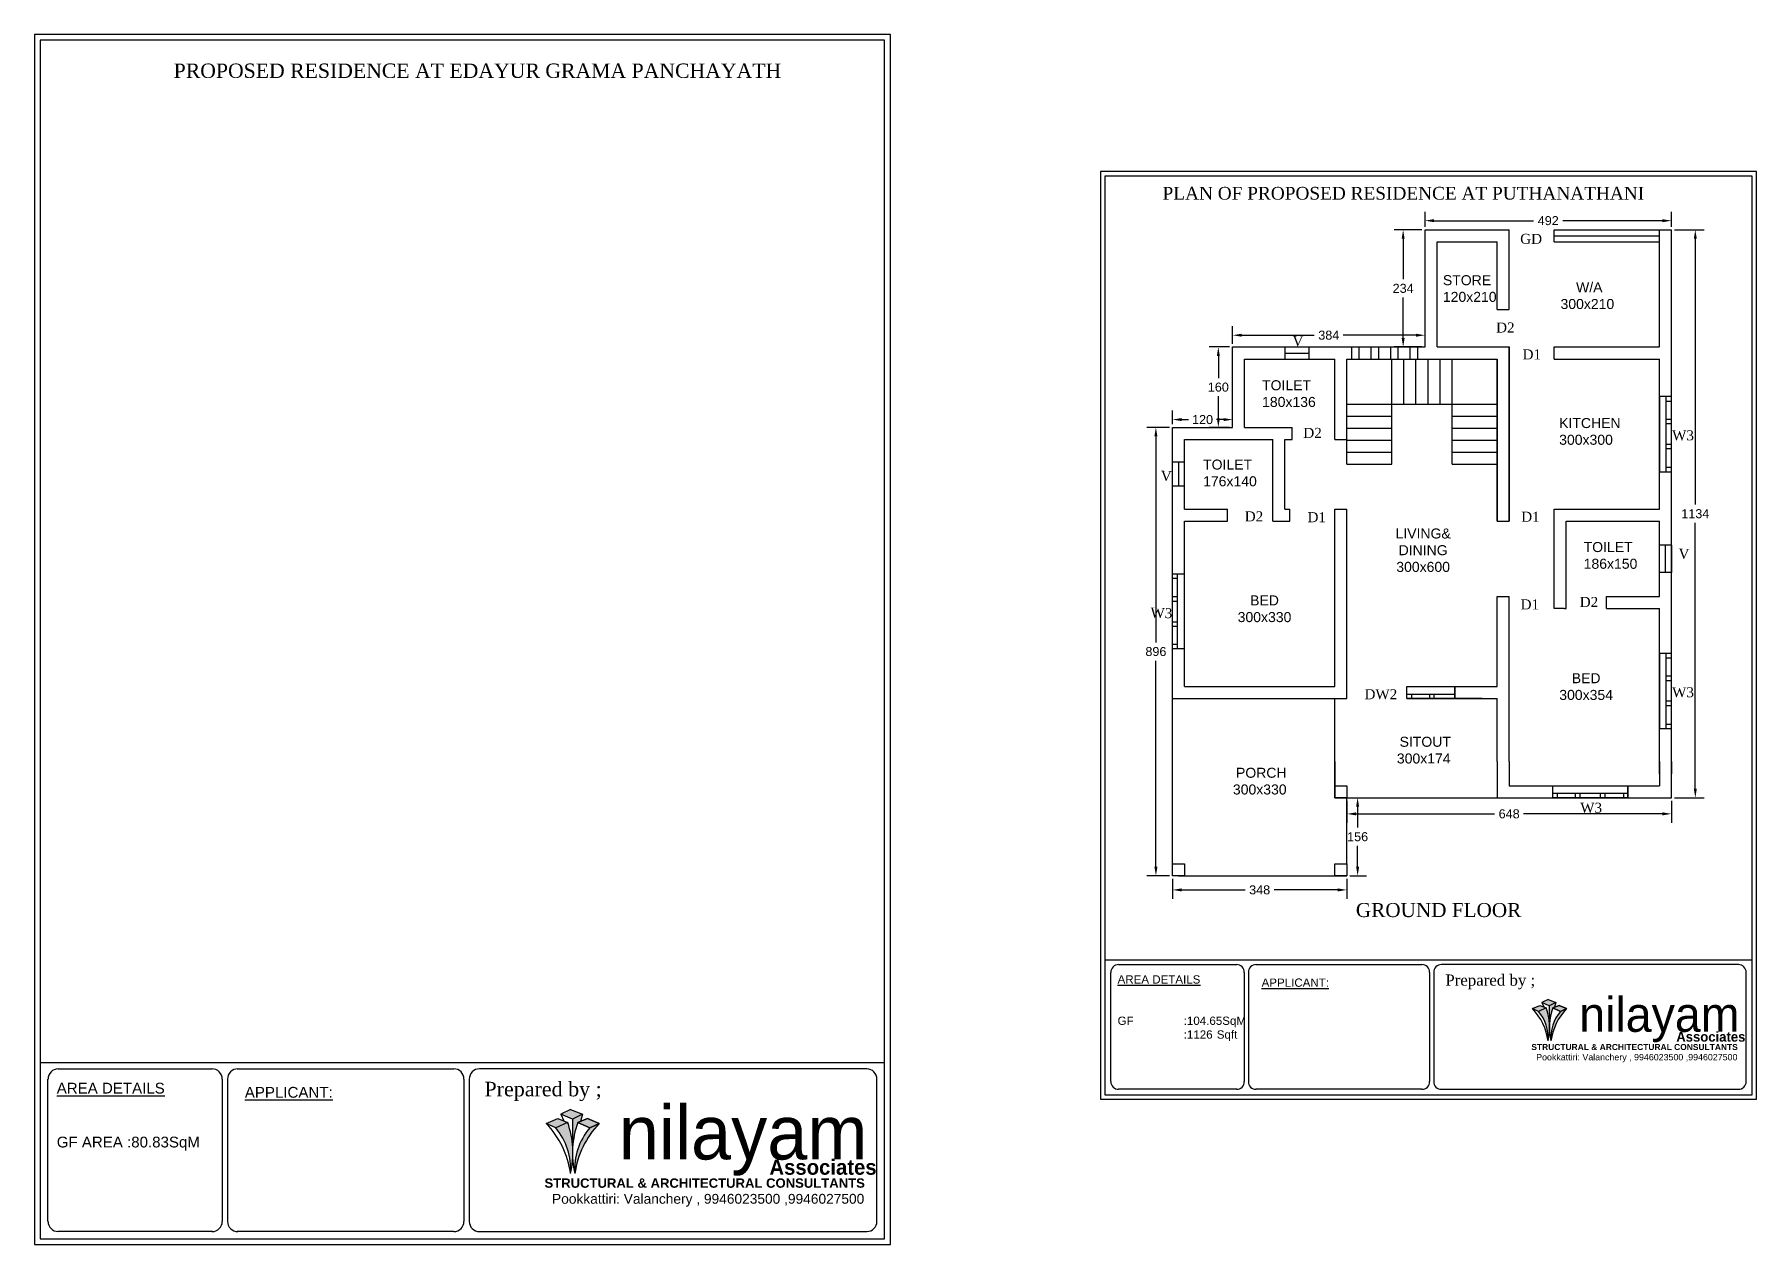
# Model space of a CAD drawing. Header units: inches. Extents: x -2903 to 3367, y -161 to 1064.
# Drawn here: x 843.52 to 877.9, y 497.32 to 521.48 of the extents above; entities that cross this region are included whole.
import ezdxf

# ---------------------------------------------------------------- set-up
doc = ezdxf.new("R2010")
doc.units = ezdxf.units.IN
doc.header["$MEASUREMENT"] = 0
doc.linetypes.add('ACAD_ISO02W100', pattern=[15, 12, -3])
doc.layers.add('--plan', color=7, linetype='Continuous')
doc.layers.add('PLAN', color=10, linetype='Continuous')
doc.styles.add('SA', font='times.ttf')
doc.styles.get("Standard").update_dxf_attribs({"font": 'arial.ttf'})
doc.dimstyles.get("Standard").update_dxf_attribs({"dimtxt": 0.18, "dimasz": 0.18, "dimexe": 0.18, "dimexo": 0.0625, "dimgap": 0.09, "dimtad": 0, "dimtih": 1, "dimtoh": 1, "dimdec": 0, "dimlfac": 100, "dimzin": 0, "dimdsep": 46, "dimtxsty": 'Standard', "dimcen": 0.09, "dimadec": 0, "dimazin": 0, "dimtfac": 1, "dimtdec": 0, "dimtofl": 0, "dimtmove": 0, "dimatfit": 3, "dimfxl": 1, "dimtolj": 1, "dimtzin": 0, "dimarcsym": 0})

msp = doc.modelspace()

# ---------------------------------------------------------------- texts
at = {"layer": '--plan', "ltscale": 0.1, "style": 'SA'}
for s, insert, char_height, width, attachment_point in [('PROPOSED RESIDENCE AT EDAYUR GRAMA PANCHAYATH', (846.304, 520.901), 0.287, 20.94808, 1), ('\\A1;   PLAN OF PROPOSED RESIDENCE AT PUTHANATHANI', (865.753, 518.438), 0.25484, 15.94342, 1), ('GD', (873.18, 517.5), 0.2, 0.23555, 1), ('D2', (872.699, 515.73), 0.2, 0.23555, 1), ('D1', (873.227, 515.193), 0.2, 0.23555, 1), ('D2', (868.851, 513.626), 0.2, 0.23555, 1), ('{\\fTimes New Roman|b0|i0|c0|p18;W3}', (876.648, 513.577), 0.2, 0.23555, 3), ('D2', (867.682, 511.959), 0.2, 0.23555, 1), ('D1', (868.935, 511.943), 0.2, 0.23555, 1), ('D1', (873.2, 511.952), 0.2, 0.23555, 1), ('D1', (873.188, 510.201), 0.2, 0.23555, 1), ('D2', (874.368, 510.25), 0.2, 0.23555, 1), ('DW2', (870.072, 508.408), 0.2, 0.23555, 1), ('{\\fTimes New Roman|b0|i0|c0|p18;W3}', (876.648, 508.447), 0.2, 0.23555, 3), ('{\\fTimes New Roman|b0|i0|c0|p18;W3}', (874.378, 506.141), 0.2, 0.23555, 1), ('GROUND FLOOR', (869.9, 504.138), 0.28, 17.51749, 1)]:
    msp.add_mtext(s, dxfattribs=dict(at, insert=insert, char_height=char_height, width=width, attachment_point=attachment_point))
at = {"layer": '--plan', "ltscale": 0.1, "char_height": 0.2, "width": 0.23555, "attachment_point": 1, "rotation": 358.167, "style": 'SA'}
for s, insert in [('V', (868.636, 515.462)), ('V', (866.009, 512.77)), ('V', (876.342, 511.215)), ('{\\fTimes New Roman|b0|i0|c0|p18;W3}', (865.803, 510.038))]:
    msp.add_mtext(s, dxfattribs=dict(at, insert=insert))
at = {"char_height": 0.2, "attachment_point": 1}
for s, insert in [('STORE\\P120x210', (871.637, 516.675)), ('    W/A\\P300x210', (873.985, 516.533)), ('TOILET    180x136', (868.028, 514.577)), ('KITCHEN\\P300x300', (873.958, 513.822)), ('TOILET    176x140', (866.851, 512.993)), ('\\pxqc;LIVING& DINING\\P300x600', (870.444, 511.617)), ('TOILET    186x150', (874.447, 511.346)), ('\\pxqc;BED\\P300x330', (867.278, 510.281)), ('\\pxqc;BED\\P300x354', (873.697, 508.727)), ('\\pxqc;SITOUT\\P\\pq*;   300x174', (870.486, 507.458)), ('\\pxqc;PORCH\\P\\pq*;   300x330', (867.213, 506.839))]:
    msp.add_mtext_dynamic_manual_height_columns(s, width=1.59803, gutter_width=1, heights=[0], dxfattribs=dict(at, insert=insert))
at = {"attachment_point": 1}
for insert, char_height, width in [((871.686, 502.711), 0.22274, 5.17048), ((871.686, 502.711), 0.22274, 5.17048), ((852.507, 500.569), 0.29057, 6.74515), ((852.507, 500.569), 0.29057, 6.74515)]:
    msp.add_mtext('{\\fTimes New Roman|b0|i0|c0|p18;Prepared by ;}', dxfattribs=dict(at, insert=insert, char_height=char_height, width=width))
at = {"layer": 'PLAN', "color": 0, "attachment_point": 1}
for s, insert, char_height, width in [('\\pxt4.6154;{\\LAREA DETAILS}\\P\\P\\P\\ptz;GF ^I^I:104.65SqM\\P^I^I:1126 ^ISqft', (865.144, 502.695), 0.16499, 2.70261), ('\\pxt4.6154;{\\LAPPLICANT:}', (868.019, 502.631), 0.16499, 3.31238), ('\\pxt4.6154;{\\LAREA DETAILS}\\P\\P\\P\\ptz;GF AREA :80.83SqM\\P\\P\\P^I', (843.97, 500.549), 0.21524, 3.5257), ('\\pxt4.6154;{\\LAPPLICANT:}', (847.724, 500.466), 0.21524, 4.32117)]:
    msp.add_mtext(s, dxfattribs=dict(at, insert=insert, char_height=char_height, width=width))

# ---------------------------------------------------------------- blocks, each defined once
blk = doc.blocks.new('nilayan new')
h = blk.add_hatch(color=256)
h.set_gradient(color1=(171, 171, 160), color2=(233, 233, 231), one_color=1, tint=0.91)
h.paths.add_polyline_path([(-543.265, 296.076), (-543.464, 295.991), (-543.303, 295.916), (-543.099, 296.007)])
h.paths.add_polyline_path([(-543.099, 296.007), (-543.303, 295.916, -0.197043), (-543.05, 295.133, 0.041266), (-543.013, 295.39, -0.030102), (-543.013, 295.58, 0.069334)])
h.paths.add_polyline_path([(-542.927, 296.007), (-542.722, 295.916), (-542.561, 295.991), (-542.76, 296.076)])
h.paths.add_polyline_path([(-542.561, 295.991), (-542.722, 295.916, 0.197043), (-542.976, 295.133, -0.158169)])
h = blk.add_hatch(color=256)
h.set_gradient(color1=(13, 97, 231), color2=(163, 196, 250), one_color=1, tint=0.81, name='HEMISPHERICAL')
h.paths.add_polyline_path([(-542.848, 296.148), (-543.052, 296.23), (-543.218, 296.149), (-543.018, 296.064)])
h.paths.add_polyline_path([(-543.016, 295.622, -0.006631), (-543.013, 295.58, -0.069334), (-542.927, 296.007), (-542.882, 296.026), (-542.848, 296.148), (-543.018, 296.064)])
for p, q in [((-543.464, 295.991), (-543.265, 296.076)), ((-543.265, 296.076), (-543.099, 296.007)), ((-543.052, 296.23), (-543.218, 296.149)), ((-543.018, 296.064), (-543.218, 296.149)), ((-543.218, 296.149), (-543.163, 296.034)), ((-543.052, 296.23), (-542.848, 296.148)), ((-542.848, 296.148), (-543.018, 296.064)), ((-542.76, 296.076), (-542.927, 296.007)), ((-542.848, 296.148), (-542.882, 296.026)), ((-542.561, 295.991), (-542.76, 296.076)), ((-543.303, 295.916), (-543.464, 295.991)), ((-543.099, 296.007), (-543.303, 295.916)), ((-543.018, 296.064), (-543.016, 295.622)), ((-542.927, 296.007), (-542.722, 295.916)), ((-542.722, 295.916), (-542.561, 295.991))]:
    blk.add_line(p, q)
for points in [[(-543.265, 296.076), (-543.099, 296.007), (-543.303, 295.916), (-543.464, 295.991), (-543.265, 296.076)], [(-542.76, 296.076), (-542.561, 295.991), (-542.722, 295.916), (-542.927, 296.007), (-542.76, 296.076)]]:
    blk.add_lwpolyline(points)
for centre, radius, start, end in [((-544.579, 294.922), 1.544, 7.8259, 43.7778), ((-544.132, 295.215), 1.085, 355.6446, 40.2323), ((-544.588, 295.485), 1.579, 347.0994, 19.3132), ((-541.437, 295.485), 1.579, 160.6868, 192.9006), ((-541.893, 295.215), 1.085, 139.7677, 184.3554), ((-541.446, 294.922), 1.544, 136.2222, 172.1741)]:
    blk.add_arc(centre, radius, start, end)
at = {"attachment_point": 1}
for s, width, insert, char_height in [('{\\fBauhaus|b0|i0|c0|p2;\\C5;nilayam}', 18.84828, (-542.225, 296.297), 0.92248), ('Pookkattiri: Valanchery , 9946023500 ,9946027500', 13.33237, (-543.366, 294.786), 0.168)]:
    blk.add_mtext_dynamic_manual_height_columns(s, width=width, gutter_width=1, heights=[0], dxfattribs=dict(at, insert=insert, char_height=char_height))
for s, insert, char_height, width in [('{\\fBauhaus|b1|i0|c0|p2;Associates}', (-539.651, 295.373), 0.25945, 11.05359), ('{\\fArial Greek|b1|i0|c0|p34;STRUCTURAL & ARCHITECTURAL CONSULTANTS}', (-543.495, 295.051), 0.16, 15.33754)]:
    blk.add_mtext(s, dxfattribs=dict(at, insert=insert, char_height=char_height, width=width))
blk = doc.blocks.new('*D635')
at = {"color": 0, "lineweight": -2, "transparency": 16777216}
for p, q in [((866.24, 513.699), (866.24, 513.971)), ((867.44, 513.699), (867.44, 513.971)), ((866.42, 513.791), (866.56, 513.791)), ((867.26, 513.791), (867.12, 513.791))]:
    blk.add_line(p, q, dxfattribs=at)
at = {"color": 0, "transparency": 16777216}
for points in [[(866.42, 513.821), (866.42, 513.761), (866.24, 513.791)], [(867.26, 513.821), (867.26, 513.761), (867.44, 513.791)]]:
    blk.add_solid(points, dxfattribs=at)
at = {"layer": 'Defpoints', "color": 0, "transparency": 16777216}
for p in [(866.24, 513.636), (867.44, 513.791), (867.44, 513.636)]:
    blk.add_point(p, dxfattribs=at)
at = {"color": 0, "transparency": 16777216, "insert": (866.84, 513.791), "char_height": 0.18, "attachment_point": 5}
blk.add_mtext('\\A1;120', dxfattribs=at)
blk = doc.blocks.new('*D636')
at = {"color": 0, "lineweight": -2, "transparency": 16777216}
for p, q in [((867.377, 515.241), (866.975, 515.241)), ((867.155, 515.061), (867.155, 514.62)), ((867.155, 513.816), (867.155, 514.257)), ((867.377, 513.636), (866.975, 513.636))]:
    blk.add_line(p, q, dxfattribs=at)
at = {"color": 0, "transparency": 16777216}
for points in [[(867.125, 515.061), (867.185, 515.061), (867.155, 515.241)], [(867.125, 513.816), (867.185, 513.816), (867.155, 513.636)]]:
    blk.add_solid(points, dxfattribs=at)
at = {"layer": 'Defpoints', "color": 0, "transparency": 16777216}
for p in [(867.44, 515.241), (867.155, 513.636), (867.44, 513.636)]:
    blk.add_point(p, dxfattribs=at)
at = {"color": 0, "transparency": 16777216, "insert": (867.155, 514.439), "char_height": 0.18, "attachment_point": 5}
blk.add_mtext('\\A1;160', dxfattribs=at)
blk = doc.blocks.new('*D637')
at = {"color": 0, "lineweight": -2, "transparency": 16777216}
for p, q in [((867.44, 515.303), (867.44, 515.656)), ((871.28, 515.303), (871.28, 515.656)), ((867.62, 515.476), (869.071, 515.476)), ((871.1, 515.476), (869.648, 515.476))]:
    blk.add_line(p, q, dxfattribs=at)
at = {"color": 0, "transparency": 16777216}
for points in [[(867.62, 515.506), (867.62, 515.446), (867.44, 515.476)], [(871.1, 515.506), (871.1, 515.446), (871.28, 515.476)]]:
    blk.add_solid(points, dxfattribs=at)
at = {"layer": 'Defpoints', "color": 0, "transparency": 16777216}
for p in [(871.28, 515.476), (867.44, 515.241), (871.28, 515.241)]:
    blk.add_point(p, dxfattribs=at)
at = {"color": 0, "transparency": 16777216, "insert": (869.36, 515.476), "char_height": 0.18, "attachment_point": 5}
blk.add_mtext('\\A1;384', dxfattribs=at)
blk = doc.blocks.new('*D638')
at = {"color": 0, "lineweight": -2, "transparency": 16777216}
for p, q in [((871.217, 517.581), (870.664, 517.581)), ((870.844, 517.401), (870.844, 516.593)), ((870.844, 515.421), (870.844, 516.229)), ((871.217, 515.241), (870.664, 515.241))]:
    blk.add_line(p, q, dxfattribs=at)
at = {"color": 0, "transparency": 16777216}
for points in [[(870.814, 517.401), (870.874, 517.401), (870.844, 517.581)], [(870.814, 515.421), (870.874, 515.421), (870.844, 515.241)]]:
    blk.add_solid(points, dxfattribs=at)
at = {"layer": 'Defpoints', "color": 0, "transparency": 16777216}
for p in [(871.28, 517.581), (870.844, 515.241), (871.28, 515.241)]:
    blk.add_point(p, dxfattribs=at)
at = {"color": 0, "transparency": 16777216, "insert": (870.844, 516.411), "char_height": 0.18, "attachment_point": 5}
blk.add_mtext('\\A1;234', dxfattribs=at)
blk = doc.blocks.new('*D639')
at = {"color": 0, "lineweight": -2, "transparency": 16777216}
for p, q in [((871.28, 517.643), (871.28, 517.943)), ((871.46, 517.763), (873.448, 517.763)), ((876.02, 517.763), (874.031, 517.763)), ((876.2, 517.643), (876.2, 517.943))]:
    blk.add_line(p, q, dxfattribs=at)
at = {"color": 0, "transparency": 16777216}
for points in [[(871.46, 517.793), (871.46, 517.733), (871.28, 517.763)], [(876.02, 517.793), (876.02, 517.733), (876.2, 517.763)]]:
    blk.add_solid(points, dxfattribs=at)
at = {"layer": 'Defpoints', "color": 0, "transparency": 16777216}
for p in [(871.28, 517.763), (871.28, 517.581), (876.2, 517.581)]:
    blk.add_point(p, dxfattribs=at)
at = {"color": 0, "transparency": 16777216, "insert": (873.74, 517.763), "char_height": 0.18, "attachment_point": 5}
blk.add_mtext('\\A1;492', dxfattribs=at)
blk = doc.blocks.new('*D640')
at = {"color": 0, "lineweight": -2, "transparency": 16777216}
for p, q in [((876.262, 517.581), (876.855, 517.581)), ((876.675, 517.401), (876.675, 512.093)), ((876.675, 506.421), (876.675, 511.729)), ((876.262, 506.241), (876.855, 506.241))]:
    blk.add_line(p, q, dxfattribs=at)
at = {"color": 0, "transparency": 16777216}
for points in [[(876.645, 517.401), (876.705, 517.401), (876.675, 517.581)], [(876.645, 506.421), (876.705, 506.421), (876.675, 506.241)]]:
    blk.add_solid(points, dxfattribs=at)
at = {"layer": 'Defpoints', "color": 0, "transparency": 16777216}
for p in [(876.2, 517.581), (876.2, 506.241), (876.675, 506.241)]:
    blk.add_point(p, dxfattribs=at)
at = {"color": 0, "transparency": 16777216, "insert": (876.675, 511.911), "char_height": 0.18, "attachment_point": 5}
blk.add_mtext('\\A1;1134', dxfattribs=at)
blk = doc.blocks.new('*D641')
at = {"color": 0, "lineweight": -2, "transparency": 16777216}
for p, q in [((869.72, 506.178), (869.72, 505.738)), ((876.2, 506.178), (876.2, 505.738)), ((869.9, 505.918), (872.67, 505.918)), ((876.02, 505.918), (873.249, 505.918))]:
    blk.add_line(p, q, dxfattribs=at)
at = {"color": 0, "transparency": 16777216}
for points in [[(869.9, 505.948), (869.9, 505.888), (869.72, 505.918)], [(876.02, 505.948), (876.02, 505.888), (876.2, 505.918)]]:
    blk.add_solid(points, dxfattribs=at)
at = {"layer": 'Defpoints', "color": 0, "transparency": 16777216}
for p in [(869.72, 506.241), (876.2, 506.241), (869.72, 505.918)]:
    blk.add_point(p, dxfattribs=at)
at = {"color": 0, "transparency": 16777216, "insert": (872.96, 505.918), "char_height": 0.18, "attachment_point": 5}
blk.add_mtext('\\A1;648', dxfattribs=at)
blk = doc.blocks.new('*D642')
at = {"color": 0, "lineweight": -2, "transparency": 16777216}
for p, q in [((869.782, 506.241), (870.115, 506.241)), ((869.935, 506.061), (869.935, 505.643)), ((869.935, 504.861), (869.935, 505.279)), ((869.782, 504.681), (870.115, 504.681))]:
    blk.add_line(p, q, dxfattribs=at)
at = {"color": 0, "transparency": 16777216}
for points in [[(869.905, 506.061), (869.965, 506.061), (869.935, 506.241)], [(869.905, 504.861), (869.965, 504.861), (869.935, 504.681)]]:
    blk.add_solid(points, dxfattribs=at)
at = {"layer": 'Defpoints', "color": 0, "transparency": 16777216}
for p in [(869.72, 506.241), (869.72, 504.681), (869.935, 504.681)]:
    blk.add_point(p, dxfattribs=at)
at = {"color": 0, "transparency": 16777216, "insert": (869.935, 505.461), "char_height": 0.18, "attachment_point": 5}
blk.add_mtext('\\A1;156', dxfattribs=at)
blk = doc.blocks.new('*D643')
at = {"color": 0, "lineweight": -2, "transparency": 16777216}
for p, q in [((866.24, 504.618), (866.24, 504.22)), ((869.72, 504.618), (869.72, 504.22)), ((866.42, 504.4), (867.691, 504.4)), ((869.54, 504.4), (868.269, 504.4))]:
    blk.add_line(p, q, dxfattribs=at)
at = {"color": 0, "transparency": 16777216}
for points in [[(866.42, 504.43), (866.42, 504.37), (866.24, 504.4)], [(869.54, 504.43), (869.54, 504.37), (869.72, 504.4)]]:
    blk.add_solid(points, dxfattribs=at)
at = {"layer": 'Defpoints', "color": 0, "transparency": 16777216}
for p in [(866.24, 504.681), (869.72, 504.681), (866.24, 504.4)]:
    blk.add_point(p, dxfattribs=at)
at = {"color": 0, "transparency": 16777216, "insert": (867.98, 504.4), "char_height": 0.18, "attachment_point": 5}
blk.add_mtext('\\A1;348', dxfattribs=at)
blk = doc.blocks.new('*D644')
at = {"color": 0, "lineweight": -2, "transparency": 16777216}
for p, q in [((866.177, 513.636), (865.729, 513.636)), ((865.909, 513.456), (865.909, 509.34)), ((865.909, 504.861), (865.909, 508.977)), ((866.177, 504.681), (865.729, 504.681))]:
    blk.add_line(p, q, dxfattribs=at)
at = {"color": 0, "transparency": 16777216}
for points in [[(865.879, 513.456), (865.939, 513.456), (865.909, 513.636)], [(865.879, 504.861), (865.939, 504.861), (865.909, 504.681)]]:
    blk.add_solid(points, dxfattribs=at)
at = {"layer": 'Defpoints', "color": 0, "transparency": 16777216}
for p in [(865.909, 513.636), (866.24, 513.636), (866.24, 504.681)]:
    blk.add_point(p, dxfattribs=at)
at = {"color": 0, "transparency": 16777216, "insert": (865.909, 509.159), "char_height": 0.18, "attachment_point": 5}
blk.add_mtext('\\A1;896', dxfattribs=at)

# ---------------------------------------------------------------- dimensions: what is measured, and where the dimension line sits
for p1, p2, distance, picture, middle in [((876.2, 517.581), (871.28, 517.581), -0.182, '*D639', (873.74, 517.763)), ((871.28, 517.581), (871.28, 515.241), -0.436, '*D638', (870.844, 516.411)), ((876.2, 517.581), (876.2, 506.241), 0.475, '*D640', (876.675, 511.911)), ((867.44, 515.241), (871.28, 515.241), 0.235, '*D637', (869.36, 515.476)), ((867.4398, 515.241), (867.4398, 513.6361), -0.2852, '*D636', (867.1547, 514.4385)), ((866.24, 513.636), (867.44, 513.636), 0.155, '*D635', (866.84, 513.791)), ((866.2398, 504.681), (866.2398, 513.6361), 0.3313, '*D644', (865.9085, 509.1585)), ((876.2, 506.241), (869.72, 506.241), 0.323, '*D641', (872.96, 505.918)), ((869.72, 506.241), (869.72, 504.681), 0.215, '*D642', (869.935, 505.461)), ((869.72, 504.681), (866.24, 504.681), 0.281, '*D643', (867.98, 504.4))]:
    dim = msp.add_aligned_dim(p1=p1, p2=p2, distance=distance, dimstyle='Standard')
    dim.commit()
    dim.dimension.update_dxf_attribs({"geometry": picture, "text_midpoint": middle})

# ---------------------------------------------------------------- linework, layer by layer
at = {"layer": '--plan', "ltscale": 0.1}
for p, q in [((875.96, 514.251), (875.96, 512.751)), ((876.2, 514.251), (875.96, 514.251)), ((876.09, 514.251), (876.09, 512.751)), ((876.09, 514.161), (876.2, 514.161)), ((876.18, 513.796), (876.09, 513.796)), ((876.18, 513.796), (876.09, 513.796)), ((876.18, 513.706), (876.09, 513.706)), ((876.18, 513.706), (876.09, 513.706)), ((876.2, 513.296), (876.09, 513.296)), ((876.2, 513.296), (876.09, 513.296)), ((876.2, 513.206), (876.09, 513.206)), ((876.2, 513.206), (876.09, 513.206)), ((876.09, 512.841), (876.2, 512.841)), ((876.09, 512.841), (876.2, 512.841)), ((875.95, 512.751), (876.2, 512.751)), ((875.96, 512.751), (876.2, 512.751)), ((876.08, 510.738), (876.08, 511.283)), ((876.2, 511.283), (876.11, 511.283)), ((876.2, 511.283), (876.11, 511.283)), ((866.24, 509.211), (866.24, 510.711)), ((866.24, 510.711), (866.48, 510.711)), ((866.33, 510.621), (866.24, 510.621)), ((866.33, 510.711), (866.33, 509.211)), ((866.24, 510.256), (866.33, 510.256)), ((866.24, 510.256), (866.33, 510.256)), ((866.24, 510.166), (866.33, 510.166)), ((866.24, 510.166), (866.33, 510.166)), ((866.24, 509.756), (866.33, 509.756)), ((866.24, 509.756), (866.33, 509.756)), ((866.24, 509.666), (866.33, 509.666)), ((866.24, 509.666), (866.33, 509.666)), ((866.33, 509.301), (866.24, 509.301)), ((866.33, 509.301), (866.24, 509.301)), ((866.48, 509.211), (866.24, 509.211)), ((866.48, 509.211), (866.24, 509.211)), ((875.96, 509.121), (875.96, 507.621)), ((876.2, 509.121), (875.96, 509.121)), ((876.09, 509.121), (876.09, 507.621)), ((876.09, 509.031), (876.2, 509.031)), ((870.92, 508.221), (870.92, 508.461)), ((871.875, 508.461), (871.875, 508.221)), ((876.18, 508.666), (876.09, 508.666)), ((876.18, 508.666), (876.09, 508.666)), ((876.18, 508.576), (876.09, 508.576)), ((876.18, 508.576), (876.09, 508.576)), ((870.92, 508.311), (871.875, 508.311)), ((872.42, 508.221), (870.92, 508.221)), ((871.01, 508.311), (871.01, 508.221)), ((871.375, 508.221), (871.375, 508.311)), ((871.375, 508.221), (871.375, 508.311)), ((871.465, 508.221), (871.465, 508.311)), ((871.465, 508.221), (871.465, 508.311)), ((871.875, 508.221), (871.875, 508.311)), ((871.875, 508.221), (871.875, 508.311)), ((876.2, 508.166), (876.09, 508.166)), ((876.2, 508.166), (876.09, 508.166)), ((876.2, 508.076), (876.09, 508.076)), ((876.2, 508.076), (876.09, 508.076)), ((876.09, 507.711), (876.2, 507.711)), ((876.09, 507.711), (876.2, 507.711)), ((875.95, 507.621), (876.2, 507.621)), ((875.96, 507.621), (876.2, 507.621)), ((873.83, 506.241), (873.83, 506.481)), ((873.83, 506.331), (875.33, 506.331)), ((873.92, 506.331), (873.92, 506.241)), ((874.285, 506.241), (874.285, 506.331)), ((874.285, 506.241), (874.285, 506.331)), ((874.375, 506.241), (874.375, 506.331)), ((874.375, 506.241), (874.375, 506.331)), ((874.785, 506.241), (874.785, 506.331)), ((874.785, 506.241), (874.785, 506.331)), ((874.875, 506.241), (874.875, 506.331)), ((874.875, 506.241), (874.875, 506.331)), ((875.24, 506.331), (875.24, 506.241)), ((875.24, 506.331), (875.24, 506.241)), ((875.33, 506.481), (875.33, 506.241)), ((875.33, 506.241), (873.83, 506.241))]:
    msp.add_line(p, q, dxfattribs=at)
for p, q in [((871.28, 515.241), (871.28, 517.581)), ((871.28, 517.581), (872.96, 517.581)), ((871.52, 515.241), (871.52, 517.341)), ((871.52, 517.341), (872.72, 517.341)), ((872.72, 515.991), (872.72, 517.341)), ((872.96, 515.991), (872.96, 517.581)), ((873.86, 517.341), (873.86, 517.581)), ((873.86, 517.581), (876.2, 517.581)), ((873.86, 517.461), (875.96, 517.461)), ((873.86, 517.341), (875.96, 517.341)), ((873.86, 517.341), (875.96, 517.341)), ((875.96, 517.341), (875.96, 517.581)), ((875.96, 515.241), (875.96, 517.341)), ((876.2, 506.241), (876.2, 517.581)), ((872.72, 515.991), (872.72, 516.241)), ((872.72, 515.991), (872.96, 515.991)), ((872.96, 515.991), (872.96, 516.241)), ((867.44, 513.636), (867.44, 515.241)), ((867.44, 515.241), (871.28, 515.241)), ((867.68, 513.636), (867.68, 515.001)), ((867.68, 515.001), (869.48, 515.001)), ((868.49, 515.001), (868.49, 515.241)), ((868.49, 515.121), (868.97, 515.121)), ((868.97, 515.001), (868.97, 515.241)), ((869.48, 513.396), (869.48, 515.001)), ((869.72, 515.001), (872.72, 515.001)), ((869.72, 512.901), (869.72, 515.001)), ((869.81, 515.241), (869.81, 515.001)), ((869.96, 515.241), (869.96, 515.001)), ((870.2, 515.241), (870.2, 515.001)), ((870.35, 515.241), (870.35, 515.001)), ((870.59, 515.241), (870.59, 515.001)), ((870.62, 512.951), (870.62, 515.001)), ((870.62, 512.901), (870.62, 515.001)), ((870.74, 515.241), (870.74, 515.001)), ((870.86, 514.101), (870.86, 515.001)), ((870.98, 515.241), (870.98, 515.001)), ((871.1, 514.101), (871.1, 515.001)), ((871.13, 515.241), (871.13, 515.001)), ((871.34, 514.101), (871.34, 515.001)), ((871.52, 515.241), (872.96, 515.241)), ((871.58, 514.101), (871.58, 515.001)), ((871.82, 512.901), (871.82, 515.001)), ((872.72, 511.761), (872.72, 515.001)), ((872.72, 515.001), (872.72, 511.761)), ((872.96, 513.319), (872.96, 515.241)), ((872.96, 515.241), (872.96, 511.761)), ((873.86, 515.241), (875.96, 515.241)), ((873.86, 515.001), (873.86, 515.241)), ((873.86, 515.001), (875.96, 515.001)), ((875.96, 512.001), (875.96, 515.001)), ((869.72, 514.101), (872.72, 514.101)), ((866.24, 508.221), (866.24, 513.636)), ((866.24, 513.636), (867.44, 513.636)), ((867.68, 513.636), (868.63, 513.636)), ((868.63, 513.396), (868.63, 513.636)), ((871.82, 513.861), (872.72, 513.861)), ((871.82, 513.861), (872.72, 513.861)), ((871.82, 513.621), (872.72, 513.621)), ((871.82, 513.621), (872.72, 513.621)), ((866.48, 512.001), (866.48, 513.396)), ((866.48, 513.396), (868.24, 513.396)), ((868.24, 511.761), (868.24, 513.396)), ((868.48, 512.001), (868.48, 513.396)), ((868.48, 513.396), (868.63, 513.396)), ((869.48, 513.396), (869.48, 513.501)), ((869.48, 513.396), (869.72, 513.396)), ((871.82, 513.381), (872.72, 513.381)), ((871.82, 513.381), (872.72, 513.381)), ((872.96, 511.761), (872.96, 513.319)), ((866.48, 512.939), (866.24, 512.939)), ((866.36, 512.939), (866.36, 512.459)), ((871.82, 513.141), (872.72, 513.141)), ((871.82, 513.141), (872.72, 513.141)), ((871.82, 512.901), (872.72, 512.901)), ((866.48, 512.459), (866.24, 512.459)), ((866.48, 512.001), (867.34, 512.001)), ((866.6, 512.001), (867.34, 512.001)), ((867.34, 511.761), (867.34, 512.001)), ((868.48, 512.001), (868.58, 512.001)), ((868.48, 512.001), (868.58, 512.001)), ((868.48, 512.001), (868.58, 512.001)), ((868.58, 511.761), (868.58, 512.001)), ((869.48, 508.461), (869.48, 512.001)), ((869.48, 512.001), (869.72, 512.001)), ((869.72, 511.461), (869.72, 512.001)), ((873.86, 512.001), (875.96, 512.001)), ((873.86, 510.261), (873.86, 512.001)), ((866.48, 508.461), (866.48, 511.761)), ((866.48, 511.761), (867.34, 511.761)), ((868.24, 511.761), (868.58, 511.761)), ((868.24, 511.761), (868.58, 511.761)), ((869.72, 510.201), (869.72, 511.761)), ((872.72, 511.761), (872.96, 511.761)), ((874.1, 511.761), (875.96, 511.761)), ((874.1, 510.021), (874.1, 511.761)), ((875.96, 510.261), (875.96, 511.761)), ((876.2, 511.283), (875.96, 511.283)), ((875.96, 510.738), (875.96, 511.283)), ((876.2, 511.283), (876.2, 510.738)), ((869.72, 508.221), (869.72, 510.561)), ((876.2, 510.738), (875.96, 510.738)), ((876.2, 510.738), (875.96, 510.738)), ((872.72, 508.461), (872.72, 510.261)), ((872.72, 510.261), (872.96, 510.261)), ((872.96, 506.961), (872.96, 510.261)), ((873.86, 510.021), (873.86, 510.261)), ((874.9, 510.261), (875.96, 510.261)), ((874.9, 510.021), (874.9, 510.261)), ((874.06, 510.021), (873.86, 510.021)), ((874.06, 510.021), (874.1, 510.021)), ((874.9, 510.021), (875.96, 510.021)), ((875.96, 506.721), (875.96, 510.021)), ((866.48, 508.461), (869.48, 508.461)), ((870.92, 508.221), (870.92, 508.461)), ((870.92, 508.461), (872.72, 508.461)), ((871.875, 508.221), (871.875, 508.441)), ((871.875, 508.221), (871.875, 508.441)), ((866.24, 508.221), (869.72, 508.221)), ((866.24, 504.921), (866.24, 508.221)), ((869.48, 506.481), (869.48, 508.221)), ((870.92, 508.221), (872.72, 508.221)), ((872.72, 506.961), (872.72, 508.221)), ((869.48, 506.961), (869.48, 506.241)), ((872.72, 506.961), (872.72, 506.241)), ((872.96, 506.961), (872.96, 506.481)), ((875.96, 506.961), (875.96, 506.481)), ((876.2, 506.961), (876.2, 506.721)), ((869.48, 506.481), (869.72, 506.481)), ((869.72, 506.481), (869.72, 506.241)), ((872.96, 506.481), (875.96, 506.481)), ((875.33, 506.241), (875.33, 506.461)), ((875.33, 506.241), (875.33, 506.461)), ((869.48, 506.241), (872.96, 506.241)), ((869.72, 504.921), (869.72, 506.241)), ((872.96, 506.241), (876.2, 506.241)), ((866.24, 504.921), (866.48, 504.921)), ((866.36, 504.681), (869.72, 504.681)), ((866.48, 504.921), (866.48, 504.681)), ((869.48, 504.921), (869.72, 504.921)), ((869.72, 504.921), (869.72, 504.681)), ((865.164, 502.908), (867.523, 502.908)), ((867.904, 502.908), (871.216, 502.908)), ((877.535, 502.908), (871.61, 502.908)), ((865.008, 502.365), (865.008, 502.752)), ((865.008, 500.574), (865.008, 502.646)), ((867.673, 502.752), (867.673, 502.365)), ((867.673, 502.646), (867.673, 500.574)), ((867.754, 502.752), (867.754, 502.365)), ((867.754, 502.646), (867.754, 500.574)), ((871.372, 502.752), (871.372, 502.365)), ((871.372, 502.646), (871.372, 500.574)), ((871.454, 502.752), (871.454, 502.365)), ((871.454, 502.646), (871.454, 500.574)), ((877.69, 502.365), (877.69, 502.752)), ((877.69, 500.574), (877.69, 502.646)), ((843.999, 500.826), (847.077, 500.826)), ((847.573, 500.826), (851.895, 500.826)), ((860.137, 500.826), (852.408, 500.826)), ((843.795, 500.118), (843.795, 500.623)), ((843.795, 497.782), (843.795, 500.484)), ((847.272, 500.623), (847.272, 500.118)), ((847.272, 500.484), (847.272, 497.782)), ((847.378, 500.623), (847.378, 500.118)), ((847.378, 500.484), (847.378, 497.782)), ((852.098, 500.623), (852.098, 500.118)), ((852.098, 500.484), (852.098, 497.782)), ((852.204, 500.623), (852.204, 500.118)), ((852.204, 500.484), (852.204, 497.782)), ((860.34, 500.118), (860.34, 500.623)), ((860.34, 497.782), (860.34, 500.484)), ((867.523, 500.418), (865.164, 500.418)), ((871.216, 500.418), (867.904, 500.418)), ((871.61, 500.418), (877.535, 500.418)), ((847.077, 497.579), (843.999, 497.579)), ((851.895, 497.579), (847.573, 497.579)), ((852.408, 497.579), (860.137, 497.579))]:
    msp.add_line(p, q)
at = {"linetype": 'ACAD_ISO02W100'}
for p, q in [((869.72, 513.861), (870.62, 513.861)), ((869.72, 513.621), (870.62, 513.621)), ((869.72, 513.381), (870.62, 513.381)), ((869.72, 513.141), (870.62, 513.141)), ((869.72, 512.901), (870.62, 512.901))]:
    msp.add_line(p, q, dxfattribs=at)
at = {"ltscale": 0.1}
msp.add_line((866.48, 509.211), (866.48, 510.711), dxfattribs=at)
for points in [[(869.48, 506.481), (869.72, 506.481), (869.72, 506.241), (869.48, 506.241)], [(866.24, 504.921), (866.48, 504.921), (866.48, 504.681), (866.24, 504.681)], [(869.48, 504.921), (869.72, 504.921), (869.72, 504.681), (869.48, 504.681)]]:
    msp.add_lwpolyline(points, close=True)
for centre, radius, start, end in [((865.164, 502.752), 0.156, 90, 180), ((867.52, 502.755), 0.153, 358.8163, 91.1837), ((867.907, 502.755), 0.153, 88.8163, 181.1837), ((871.22, 502.755), 0.153, 358.8163, 91.1837), ((871.607, 502.755), 0.153, 88.8163, 181.1837), ((877.535, 502.752), 0.156, 0, 90), ((843.999, 500.623), 0.203, 90, 180), ((847.073, 500.627), 0.199, 358.8163, 91.1837), ((847.578, 500.627), 0.199, 88.8163, 181.1837), ((851.899, 500.627), 0.199, 358.8163, 91.1837), ((852.404, 500.627), 0.199, 88.8163, 181.1837), ((860.137, 500.623), 0.203, 0, 90), ((865.164, 500.574), 0.156, 180, 270), ((867.52, 500.571), 0.153, 268.8163, 1.1837), ((867.907, 500.571), 0.153, 178.8163, 271.1837), ((871.22, 500.571), 0.153, 268.8163, 1.1837), ((871.607, 500.571), 0.153, 178.8163, 271.1837), ((877.535, 500.574), 0.156, 270, 0), ((843.999, 497.782), 0.203, 180, 270), ((847.073, 497.778), 0.199, 268.8163, 1.1837), ((847.578, 497.778), 0.199, 178.8163, 271.1837), ((851.899, 497.778), 0.199, 268.8163, 1.1837), ((852.404, 497.778), 0.199, 178.8163, 271.1837), ((860.137, 497.782), 0.203, 270, 0)]:
    msp.add_arc(centre, radius, start, end)
at = {"layer": 'PLAN', "color": 0}
for p, q in [((864.888, 503.007), (877.806, 503.007)), ((843.638, 500.956), (860.492, 500.956)), ((864.89, 500.308), (877.809, 500.308)), ((843.641, 497.434), (860.494, 497.434))]:
    msp.add_line(p, q, dxfattribs=at)
for points in [[(860.611, 521.482), (843.525, 521.482), (843.525, 497.318), (860.611, 497.318)], [(860.494, 521.366), (843.641, 521.366), (843.641, 497.434), (860.494, 497.434)], [(877.898, 518.742), (864.801, 518.742), (864.801, 500.219), (877.898, 500.219)], [(877.809, 518.652), (864.89, 518.652), (864.89, 500.308), (877.809, 500.308)]]:
    msp.add_lwpolyline(points, close=True, dxfattribs=at)

# ---------------------------------------------------------------- block references
for p, xscale, yscale, zscale in [((1282.516, 279.224), 0.7527468543341781, 0.7527468543341781, 0.7527468543341781), ((1488.472, 154.039), 1.167935033518874, 1.167935033518874, 1.167935033518874)]:
    msp.add_blockref('nilayan new', p, dxfattribs=dict(xscale=xscale, yscale=yscale, zscale=zscale))

msp.set_redraw_order([(e.dxf.handle, doc.entitydb.next_handle()) for e in msp.query("TEXT MTEXT ATTDEF DIMENSION ARC_DIMENSION")])  # texts and dimensions are drawn at this point

doc.saveas('drawing.dxf')
